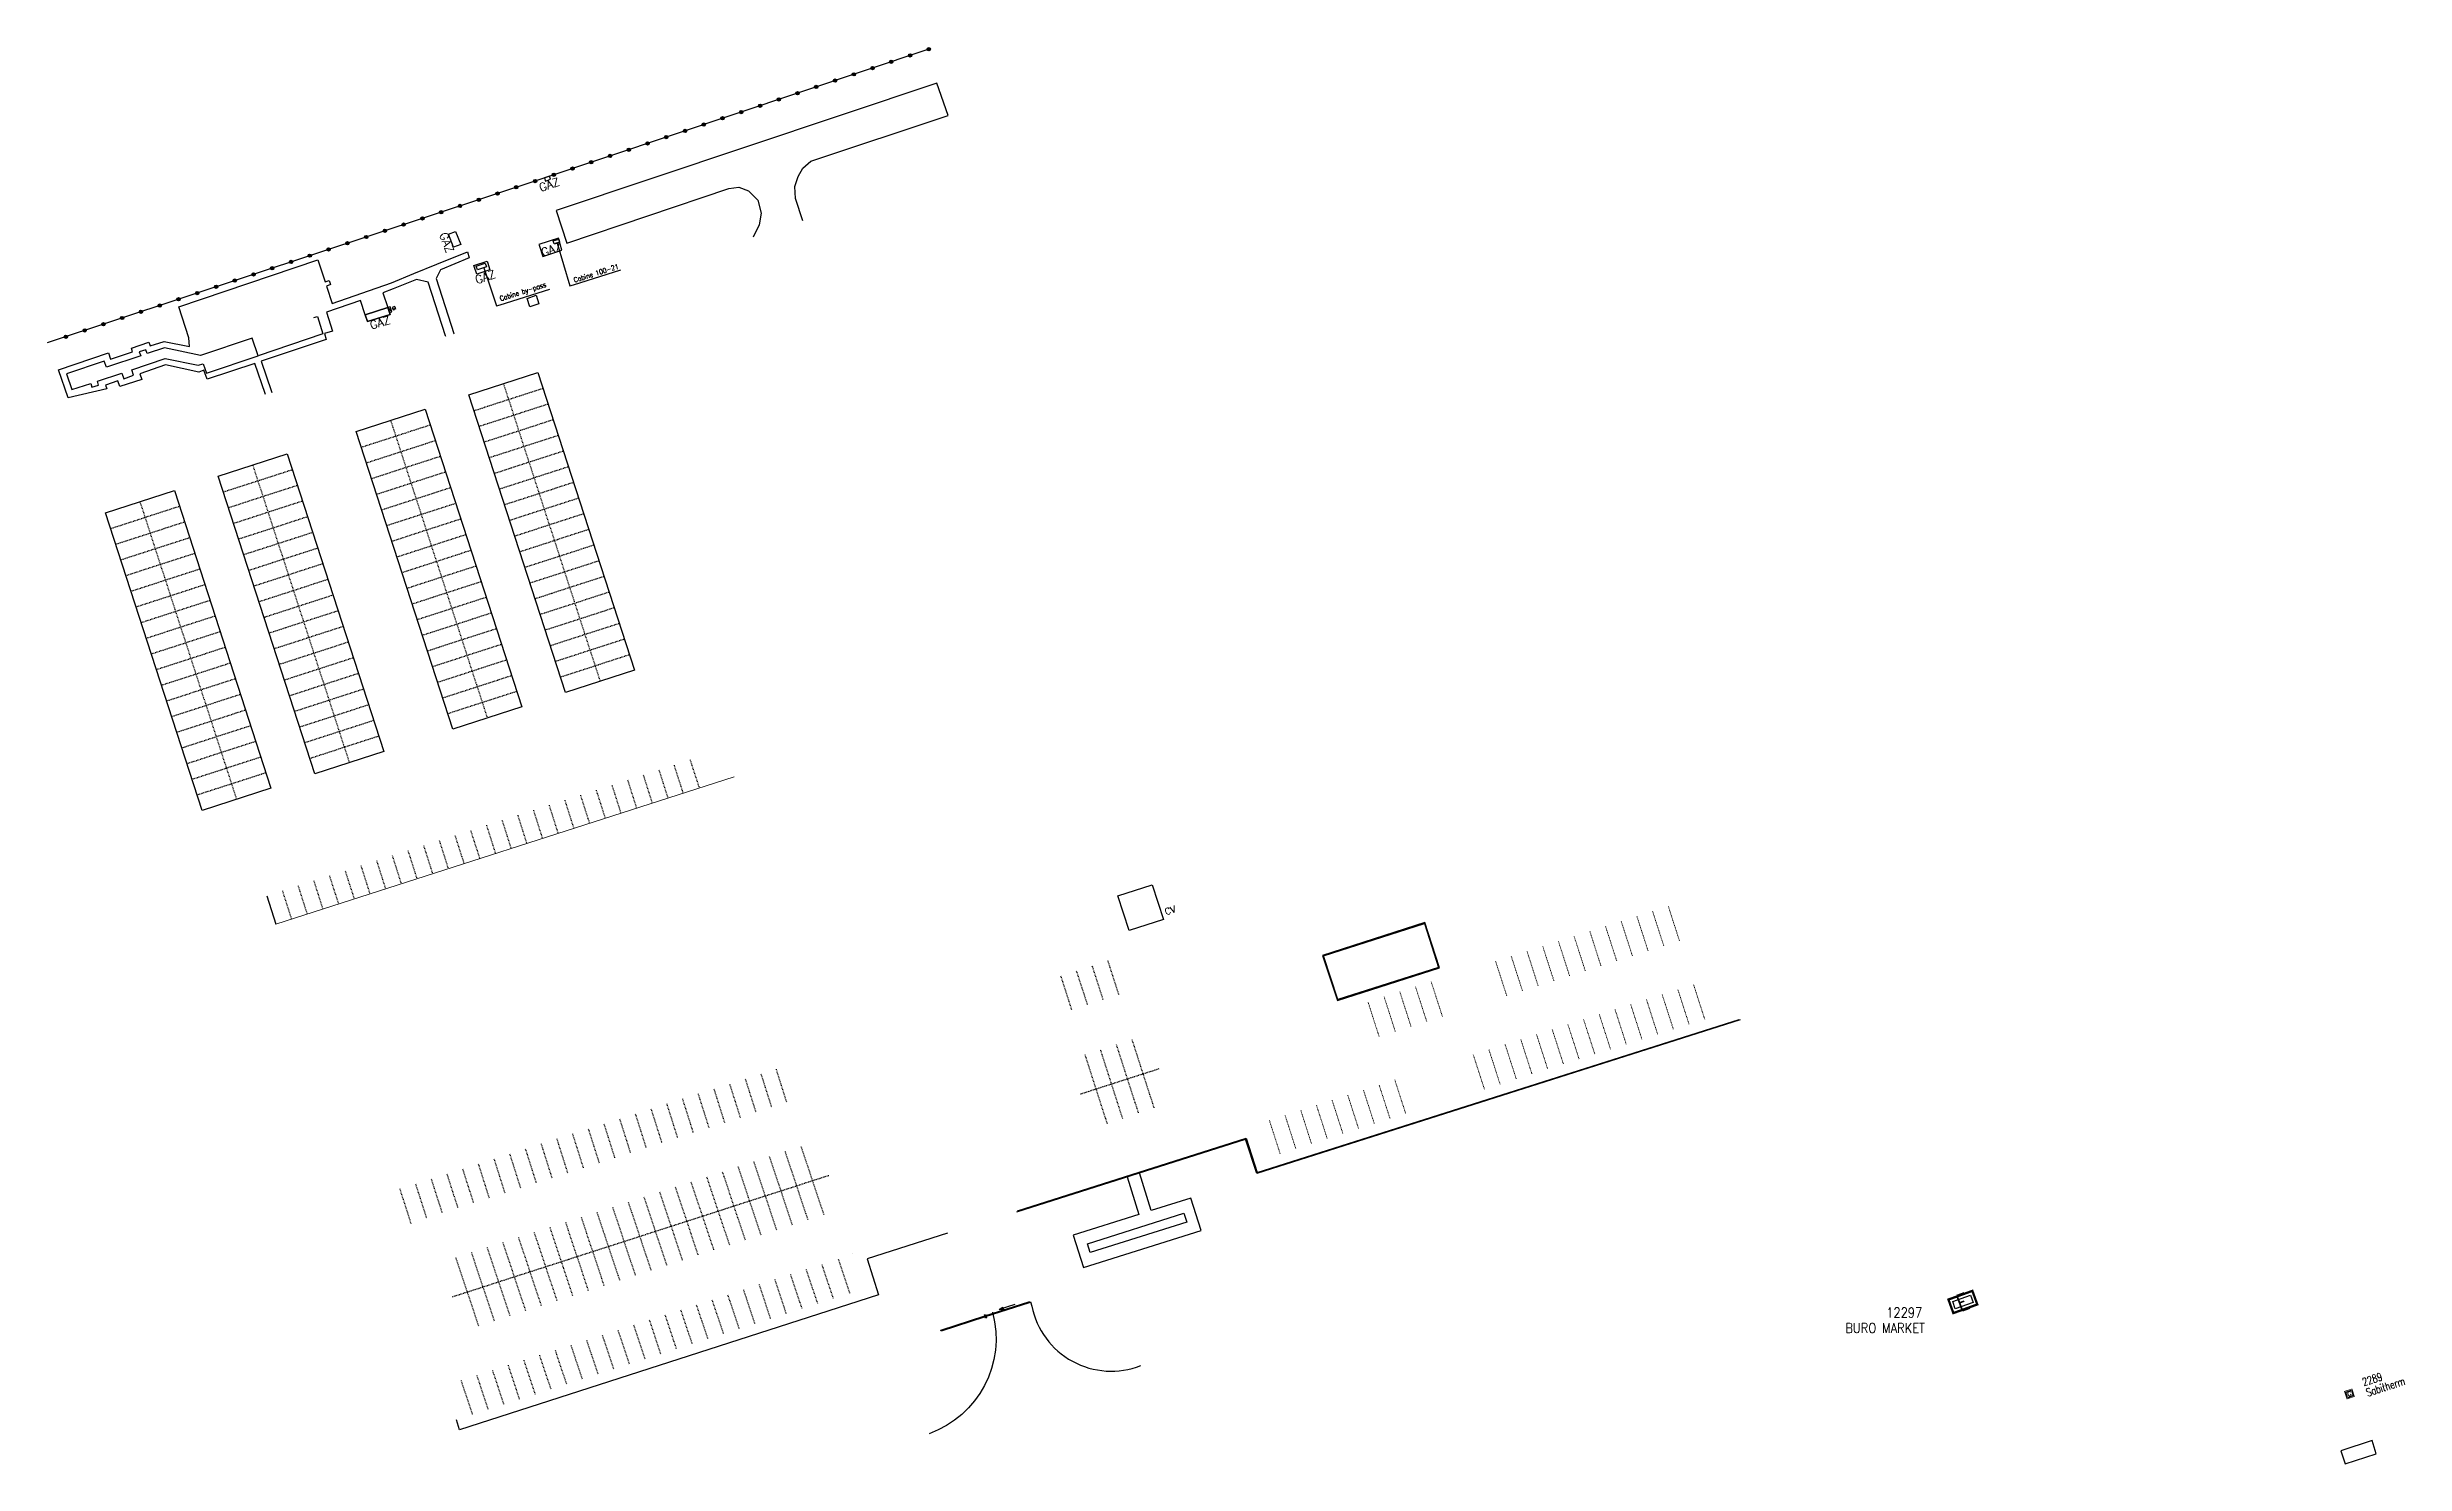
# Model space of a CAD drawing. Header units: millimetres. Extents: x 132073 to 133000, y 131000 to 131995.
# Drawn here: x 132346.2 to 132704, y 131329.6 to 131544.6 of the extents above; entities that cross this region are included whole.
import ezdxf
from ezdxf.enums import TextEntityAlignment as Align

# ---------------------------------------------------------------- set-up
doc = ezdxf.new("R2010")
doc.units = ezdxf.units.MM
doc.linetypes.add('VECTORWORKS_DASH_01', pattern=[0.211654, 0.105807, -0.105846])
doc.linetypes.add('VECTORWORKS_DASH_05', pattern=[0.105807, 0.035269, -0.070538])
doc.layers.get('0').update_dxf_attribs({"linetype": 'CONTINUOUS'})
for name, color, linetype in [('BB01', 7, 'CONTINUOUS'), ('BR01', 7, 'CONTINUOUS'), ('BR06', 7, 'CONTINUOUS'), ('G_210', 7, 'CONTINUOUS'), ('M_200', 7, 'CONTINUOUS'), ('W0008', 7, 'CONTINUOUS'), ('W0322', 7, 'CONTINUOUS'), ('W0431', 7, 'CONTINUOUS'), ('W0432', 7, 'CONTINUOUS'), ('W0433', 7, 'CONTINUOUS'), ('W0984', 7, 'CONTINUOUS')]:
    doc.layers.add(name, color=color, linetype=linetype)
doc.styles.add('G_ROMANS', font='ROMANS.SHX', dxfattribs={"width": 0.75})
doc.styles.add('M_ROMANS', font='ROMANS.shx', dxfattribs={"width": 0.75})
doc.styles.get("Standard").update_dxf_attribs({"font": 'romans.shx', "width": 0.85})
doc.dimstyles.get("Standard").update_dxf_attribs({"dimtxt": 1.5, "dimasz": 1.2, "dimexe": 0.625, "dimexo": 0.625, "dimgap": 0.25, "dimtad": 1, "dimdec": 1, "dimzin": 0, "dimdsep": 46, "dimtxsty": 'Standard', "dimcen": -0.5, "dimadec": 0, "dimazin": 0, "dimtfac": 1, "dimtdec": 1, "dimtmove": 0, "dimatfit": 3, "dimfxl": 0, "dimtolj": 1, "dimtzin": 0, "dimarcsym": 0})

msp = doc.modelspace()

# ---------------------------------------------------------------- texts
at = {"layer": 'BR06', "color": 252, "linetype": 'Continuous', "lineweight": 25}
msp.add_text('CV', height=1, rotation=17.8645, dxfattribs=at).set_placement((132515.99, 131412.86))
at = {"layer": 'G_210', "color": 252, "linetype": 'Continuous', "char_height": 0.75, "attachment_point": 7, "rotation": 17.5737}
for s, insert in [('\\A1;Cabine 100-21', (132426.25, 131508.87)), ('\\A1;Cabine by-pass', (132415.12, 131505.82))]:
    msp.add_mtext(s, dxfattribs=dict(at, insert=insert))
at = {"layer": 'W0984', "color": 252}
for rotation, p in [(18.5227, (132422.41, 131523.74)), (291.1442, (132406.86, 131514.93)), (18.0667, (132422.74, 131513.88)), (18.4704, (132412.7, 131509.73)), (16.3605, (132396.75, 131502.8))]:
    msp.add_text('GAZ', height=1.25, rotation=rotation, dxfattribs=at).set_placement(p, align=Align.MIDDLE)

# ---------------------------------------------------------------- blocks, each defined once
blk = doc.blocks.new('T3220')
at = {"color": 0, "linetype": 'Continuous'}
for radius in [0.25, 0.15]:
    blk.add_circle((0, 0), radius, dxfattribs=at)
blk = doc.blocks.new('T432')
at = {"flags": 128}
for points in [[(0.8, 0.8), (-0.8, 0.8)], [(-0.8, 0.8), (-0.8, 0)], [(0.8, 0.8), (-0.8, 0)], [(-0.8, 0), (0.8, 0)], [(-0.4, 2.1), (-0.4, 1.3)], [(-0.4, 1.3), (0.4, 1.3)], [(-0.39, 2.1), (0.41, 2.1)], [(0, 1.7), (0.4, 1.7)], [(0.4, 1.3), (0.4, 1.7)], [(0.8, 0), (0.8, 0.8)]]:
    blk.add_lwpolyline(points, dxfattribs=at)
blk = doc.blocks.new('*U15')
at = {"layer": 'M_200', "color": 0, "linetype": 'Continuous', "const_width": 0.35, "flags": 128}
blk.add_lwpolyline([(3.86, 2.19), (3.86, 0), (0, 0), (0, 2.19)], close=True, dxfattribs=at)
at = {"layer": 'M_200', "color": 0, "linetype": 'Continuous'}
blk.add_lwpolyline([(0.5, 1.69), (3.36, 1.69), (3.36, 0.5), (0.5, 0.5)], close=True, dxfattribs=at)
at = {"layer": 'M_200', "insert": (1.93, 1.1), "char_height": 2.5, "width": 3.8606, "attachment_point": 5}
blk.add_mtext('E', dxfattribs=at)
at = {"layer": 'M_200', "color": 0, "linetype": 'Continuous', "width": 0.85}
for tag, p in [('NUM', (2, 17.06)), ('NOM', (2, 10.65))]:
    blk.add_attdef(tag, text='', height=4, dxfattribs=at).set_placement(p, align=Align.MIDDLE)
at = {"layer": 'M_200', "color": 0, "linetype": 'Continuous', "style": 'M_ROMANS', "width": 0.75, "flags": 3}
for tag, p in [('DEF_LEG', (1.87, -2.99)), ('DEF_COUP', (1.87, -5.49)), ('DEF_TYPE', (1.87, -7.99))]:
    blk.add_attdef(tag, text='', height=1.2, dxfattribs=at).set_placement(p, align=Align.MIDDLE)
blk = doc.blocks.new('G_210_17')
at = {"color": 0, "linetype": 'Continuous', "const_width": 0.35, "flags": 128}
blk.add_lwpolyline([(2, 2), (2, -2), (-2, -2), (-2, 2)], close=True, dxfattribs=at)
at = {"color": 0, "linetype": 'Continuous'}
blk.add_lwpolyline([(-1.5, 1.5), (1.5, 1.5), (1.5, -1.5), (-1.5, -1.5)], close=True, dxfattribs=at)
at = {"color": 0, "linetype": 'Continuous', "width": 0.85}
blk.add_text('G', height=2.5, dxfattribs=at).set_placement((0, 0), align=Align.MIDDLE_CENTER)
for tag, p in [('NUM', (0, 15.1)), ('NOM', (0, 8.6))]:
    blk.add_attdef(tag, text='', height=4, dxfattribs=at).set_placement(p, align=Align.MIDDLE)
at = {"color": 0, "linetype": 'Continuous', "style": 'M_ROMANS', "width": 0.75, "flags": 3}
for tag, p in [('DEF_COUP', (0.1, -7.6)), ('DEF_TYPE', (0.1, -10.1)), ('DEF_LEG', (0.1, -5.1))]:
    blk.add_attdef(tag, text='', height=1.2, dxfattribs=at).set_placement(p, align=Align.MIDDLE)

# ---------------------------------------------------------------- linework, layer by layer
at = {"color": 252, "flags": 128}
msp.add_lwpolyline([(132397.87, 131505.2), (132397.91, 131505.08)], dxfattribs=at)
at = {"layer": 'BB01', "color": 252, "flags": 128}
msp.add_lwpolyline([(132698.98, 131333.11), (132694.23, 131331.59), (132694.88, 131329.59), (132699.62, 131331.11)], close=True, dxfattribs=at)
at = {"layer": 'BR01', "color": 252, "linetype": 'Continuous', "lineweight": 5}
msp.add_line((132380.91, 131411.5), (132450.45, 131433.86), dxfattribs=at)
at = {"layer": 'BR01', "color": 252, "linetype": 'VECTORWORKS_DASH_05', "lineweight": 5}
for p, q in [((132584.37, 131405.93), (132582.68, 131411.17)), ((132586.75, 131406.69), (132585.06, 131411.93)), ((132589.13, 131407.45), (132587.44, 131412.68)), ((132591.51, 131408.21), (132589.82, 131413.44)), ((132593.89, 131408.97), (132592.21, 131414.2)), ((132572.45, 131402.14), (132570.77, 131407.37)), ((132574.84, 131402.9), (132573.15, 131408.13)), ((132577.22, 131403.66), (132575.53, 131408.89)), ((132579.6, 131404.42), (132577.91, 131409.65)), ((132581.98, 131405.17), (132580.3, 131410.41)), ((132567.69, 131400.62), (132566, 131405.86)), ((132570.07, 131401.38), (132568.38, 131406.62)), ((132550.77, 131395.22), (132549.09, 131400.46)), ((132553.16, 131395.98), (132551.47, 131401.22)), ((132555.54, 131396.74), (132553.85, 131401.98)), ((132557.92, 131397.5), (132556.23, 131402.74)), ((132588.89, 131400.06), (132590.57, 131394.82)), ((132591.27, 131400.81), (132592.96, 131395.58)), ((132593.66, 131401.55), (132595.34, 131396.33)), ((132596.04, 131402.31), (132597.72, 131397.09)), ((132548.32, 131394.46), (132546.64, 131399.68)), ((132579.35, 131397.03), (132581.04, 131391.8)), ((132581.74, 131397.79), (132583.42, 131392.55)), ((132584.12, 131398.54), (132585.81, 131393.31)), ((132586.5, 131399.3), (132588.19, 131394.06)), ((132567.44, 131393.25), (132569.13, 131388.01)), ((132569.82, 131394), (132571.51, 131388.77)), ((132572.21, 131394.76), (132573.89, 131389.53)), ((132574.59, 131395.52), (132576.28, 131390.28)), ((132576.97, 131396.27), (132578.66, 131391.04)), ((132562.61, 131391.68), (132564.29, 131386.48)), ((132564.99, 131392.45), (132566.67, 131387.23)), ((132545.95, 131386.31), (132547.61, 131381.18)), ((132548.33, 131387.08), (132549.99, 131381.94)), ((132550.71, 131387.85), (132552.37, 131382.7)), ((132534.06, 131382.48), (132535.69, 131377.4)), ((132536.44, 131383.24), (132538.07, 131378.16)), ((132538.82, 131384.01), (132540.46, 131378.92)), ((132541.19, 131384.78), (132542.84, 131379.67)), ((132543.57, 131385.54), (132545.22, 131380.43)), ((132531.68, 131381.71), (132533.31, 131376.65))]:
    msp.add_line(p, q, dxfattribs=at)
at = {"layer": 'BR01', "color": 252, "elevation": -122.41, "flags": 128}
for points in [[(132410.23, 131491.82), (132420.7, 131495.22), (132435.36, 131450.04), (132424.89, 131446.64), (132410.23, 131491.82)], [(132393.11, 131486.27), (132403.57, 131489.66), (132418.24, 131444.48), (132407.77, 131441.09), (132393.11, 131486.27)], [(132372.19, 131479.48), (132382.65, 131482.87), (132397.31, 131437.69), (132386.85, 131434.3), (132372.19, 131479.48)], [(132355.06, 131473.92), (132365.53, 131477.31), (132380.19, 131432.13), (132369.73, 131428.74), (132355.06, 131473.92)]]:
    msp.add_lwpolyline(points, dxfattribs=at)
at = {"layer": 'BR01', "color": 252, "linetype": 'VECTORWORKS_DASH_01', "flags": 128}
for points, elevation in [([(132415.46, 131493.52), (132430.13, 131448.34)], -122.41), ([(132411, 131489.44), (132421.47, 131492.84)], -122.41), ([(132411.78, 131487.07), (132422.24, 131490.46)], -122.41), ([(132393.88, 131483.89), (132404.35, 131487.28)], -122.41), ([(132398.34, 131487.96), (132413.01, 131442.78)], -122.41), ([(132412.55, 131484.69), (132423.01, 131488.08)], -122.41), ([(132394.65, 131481.51), (132405.12, 131484.91)], -122.41), ([(132395.43, 131479.13), (132405.89, 131482.53)], -122.41), ([(132413.32, 131482.31), (132423.78, 131485.71)], -122.41), ([(132414.09, 131479.93), (132424.55, 131483.33)], -122.41), ([(132372.96, 131477.1), (132383.42, 131480.49)], -122.41), ([(132377.42, 131481.17), (132392.08, 131435.99)], -122.41), ([(132396.2, 131476.75), (132406.66, 131480.15)], -122.41), ([(132414.86, 131477.56), (132425.33, 131480.95)], -122.41), ([(132360.3, 131475.62), (132374.96, 131430.44)], -122.41), ([(132373.73, 131474.72), (132384.19, 131478.12)], -122.41), ([(132374.5, 131472.34), (132384.96, 131475.74)], -122.41), ([(132396.97, 131474.38), (132407.43, 131477.77)], -122.41), ([(132397.74, 131472), (132408.2, 131475.39)], -122.41), ([(132415.63, 131475.18), (132426.1, 131478.57)], -122.41), ([(132416.41, 131472.8), (132426.87, 131476.2)], -122.41), ([(132355.84, 131471.54), (132366.3, 131474.94)], -122.41), ([(132356.61, 131469.16), (132367.07, 131472.56)], -122.41), ([(132375.27, 131469.96), (132385.74, 131473.36)], -122.41), ([(132398.51, 131469.62), (132408.98, 131473.02)], -122.41), ([(132417.18, 131470.42), (132427.64, 131473.82)], -122.41), ([(132357.38, 131466.79), (132367.84, 131470.18)], -122.41), ([(132376.04, 131467.59), (132386.51, 131470.98)], -122.41), ([(132376.82, 131465.21), (132387.28, 131468.6)], -122.41), ([(132399.29, 131467.24), (132409.75, 131470.64)], -122.41), ([(132400.06, 131464.87), (132410.52, 131468.26)], -122.41), ([(132417.95, 131468.04), (132428.41, 131471.44)], -122.41), ([(132418.72, 131465.67), (132429.18, 131469.06)], -122.41), ([(132358.15, 131464.41), (132368.61, 131467.8)], -122.41), ([(132358.92, 131462.03), (132369.39, 131465.42)], -122.41), ([(132377.59, 131462.83), (132388.05, 131466.23)], -122.41), ([(132400.83, 131462.49), (132411.29, 131465.88)], -122.41), ([(132419.49, 131463.29), (132429.96, 131466.68)], -122.41), ([(132359.7, 131459.65), (132370.16, 131463.05)], -122.41), ([(132378.36, 131460.45), (132388.82, 131463.85)], -122.41), ([(132379.13, 131458.07), (132389.59, 131461.47)], -122.41), ([(132401.6, 131460.11), (132412.06, 131463.5)], -122.41), ([(132402.37, 131457.73), (132412.83, 131461.13)], -122.41), ([(132420.26, 131460.91), (132430.73, 131464.31)], -122.41), ([(132421.04, 131458.53), (132431.5, 131461.93)], -122.41), ([(132360.47, 131457.27), (132370.93, 131460.67)], -122.41), ([(132361.24, 131454.9), (132371.7, 131458.29)], -122.41), ([(132379.9, 131455.7), (132390.37, 131459.09)], -122.41), ([(132403.14, 131455.35), (132413.61, 131458.75)], -122.41), ([(132421.81, 131456.15), (132432.27, 131459.55)], -122.41), ([(132362.01, 131452.52), (132372.47, 131455.91)], -122.41), ([(132380.67, 131453.32), (132391.14, 131456.71)], -122.41), ([(132381.45, 131450.94), (132391.91, 131454.34)], -122.41), ([(132403.92, 131452.98), (132414.38, 131456.37)], -122.41), ([(132404.69, 131450.6), (132415.15, 131453.99)], -122.41), ([(132422.58, 131453.78), (132433.04, 131457.17)], -122.41), ([(132423.35, 131451.4), (132433.81, 131454.79)], -122.41), ([(132362.78, 131450.14), (132373.24, 131453.54)], -122.41), ([(132363.55, 131447.76), (132374.02, 131451.16)], -122.41), ([(132382.22, 131448.56), (132392.68, 131451.96)], -122.41), ([(132405.46, 131448.22), (132415.92, 131451.62)], -122.41), ([(132424.12, 131449.02), (132434.59, 131452.42)], -122.41), ([(132364.33, 131445.38), (132374.79, 131448.78)], -122.41), ([(132382.99, 131446.18), (132393.45, 131449.58)], -122.41), ([(132383.76, 131443.81), (132394.22, 131447.2)], -122.41), ([(132406.23, 131445.84), (132416.69, 131449.24)], -122.41), ([(132407, 131443.46), (132417.46, 131446.86)], -122.41), ([(132365.1, 131443.01), (132375.56, 131446.4)], -122.41), ([(132365.87, 131440.63), (132376.33, 131444.02)], -122.41), ([(132384.53, 131441.43), (132395, 131444.82)], -122.41), ([(132366.64, 131438.25), (132377.1, 131441.65)], -122.41), ([(132385.3, 131439.05), (132395.77, 131442.45)], -122.41), ([(132386.08, 131436.67), (132396.54, 131440.07)], -122.41), ([(132367.41, 131435.87), (132377.87, 131439.27)], -122.41), ([(132368.18, 131433.49), (132378.65, 131436.89)], -122.41), ([(132368.96, 131431.12), (132379.42, 131434.51)], -122.41), ([(132431.9, 131432.62), (132433.27, 131428.33)], 0.5), ([(132434.28, 131433.39), (132435.65, 131429.1)], 0.5), ([(132436.66, 131434.15), (132438.03, 131429.86)], 0.5), ([(132439.04, 131434.92), (132440.41, 131430.63)], 0.5), ([(132441.34, 131435.65), (132442.7, 131431.36)], 0.51), ([(132420, 131428.79), (132421.37, 131424.51)], 0.5), ([(132422.38, 131429.56), (132423.75, 131425.27)], 0.5), ([(132424.76, 131430.33), (132426.13, 131426.04)], 0.5), ([(132427.14, 131431.09), (132428.51, 131426.8)], 0.5), ([(132429.52, 131431.86), (132430.89, 131427.57)], 0.5), ([(132410.48, 131425.73), (132411.85, 131421.45)], 0.5), ([(132417.62, 131428.03), (132418.99, 131423.74)], 0.5), ([(132398.58, 131421.91), (132399.95, 131417.62)], 0.5), ([(132400.96, 131422.67), (132402.33, 131418.39)], 0.5), ([(132403.34, 131423.44), (132404.71, 131419.15)], 0.5), ([(132405.72, 131424.2), (132407.09, 131419.92)], 0.5), ([(132408.1, 131424.97), (132409.47, 131420.68)], 0.5), ([(132386.68, 131418.08), (132388.05, 131413.79)], 0.5), ([(132389.06, 131418.85), (132390.43, 131414.56)], 0.5), ([(132391.44, 131419.61), (132392.81, 131415.32)], 0.5), ([(132393.82, 131420.38), (132395.19, 131416.09)], 0.5), ([(132396.2, 131421.14), (132397.57, 131416.85)], 0.5), ([(132500, 131403.66), (132501.67, 131398.48)], 0.09), ([(132502.38, 131404.43), (132504.05, 131399.25)], 0.09), ([(132504.75, 131405.2), (132506.43, 131400)], 0.09), ([(132507.13, 131405.96), (132508.8, 131400.8)], 0.09), ([(132456.82, 131389.49), (132458.42, 131384.45)], 0.01), ([(132428.33, 131380.44), (132429.97, 131375.29)], -0.5), ([(132430.7, 131381.19), (132432.33, 131376.05)], -0.5), ([(132453.42, 131375.46), (132456.9, 131365.05)], 0.5), ([(132455.8, 131376.23), (132459.27, 131365.82)], 0.5), ([(132458.18, 131377), (132461.65, 131366.58)], 0.5), ([(132441.52, 131371.63), (132445, 131361.21)], 0.5), ([(132443.9, 131372.39), (132447.38, 131361.98)], 0.5), ([(132446.28, 131373.16), (132449.76, 131362.75)], 0.5), ([(132448.66, 131373.93), (132452.14, 131363.51)], 0.5), ([(132451.04, 131374.7), (132454.52, 131364.28)], 0.5), ([(132432.01, 131368.56), (132435.48, 131358.14)], 0.5), ([(132434.39, 131369.32), (132437.86, 131358.91)], 0.5), ([(132436.76, 131370.09), (132440.24, 131359.68)], 0.5), ([(132439.14, 131370.86), (132442.62, 131360.45)], 0.5), ([(132420.11, 131364.72), (132423.58, 131354.31)], 0.5), ([(132422.49, 131365.49), (132425.96, 131355.07)], 0.5), ([(132424.87, 131366.26), (132428.34, 131355.84)], 0.5), ([(132427.25, 131367.02), (132430.72, 131356.61)], 0.5), ([(132429.63, 131367.79), (132433.1, 131357.38)], 0.5), ([(132408.21, 131360.89), (132411.69, 131350.47)], 0.5), ([(132410.59, 131361.65), (132414.07, 131351.24)], 0.5), ([(132412.97, 131362.42), (132416.45, 131352.01)], 0.5), ([(132415.35, 131363.19), (132418.83, 131352.77)], 0.5), ([(132417.73, 131363.95), (132421.2, 131353.54)], 0.5), ([(132466.27, 131360.64), (132468, 131355.45)], -0.5)]:
    msp.add_lwpolyline(points, dxfattribs=dict(at, elevation=elevation))
for points in [[(132443.77, 131436.44), (132445.18, 131432.16)], [(132412.88, 131426.5), (132414.24, 131422.22)], [(132415.24, 131427.26), (132416.61, 131422.98)], [(132381.92, 131416.55), (132383.29, 131412.26)], [(132384.3, 131417.32), (132385.67, 131413.03)], [(132508.43, 131393.22), (132511.81, 131382.75)], [(132510.81, 131393.98), (132514.18, 131383.54)], [(132514.88, 131389.52), (132502.97, 131385.68)], [(132503.67, 131391.7), (132507.05, 131381.21)], [(132509.43, 131381.98), (132506.05, 131392.46)], [(132444.99, 131385.73), (132446.61, 131380.65)], [(132447.38, 131386.49), (132448.99, 131381.41)], [(132449.76, 131387.24), (132451.37, 131382.18)], [(132452.14, 131388), (132453.75, 131382.95)], [(132454.52, 131388.76), (132456.13, 131383.71)], [(132435.46, 131382.7), (132437.09, 131377.58)], [(132437.84, 131383.46), (132439.47, 131378.35)], [(132440.23, 131384.22), (132441.85, 131379.11)], [(132442.61, 131384.97), (132444.23, 131379.88)], [(132423.55, 131378.92), (132425.19, 131373.75)], [(132425.93, 131379.68), (132427.57, 131374.52)], [(132433.08, 131381.95), (132434.71, 131376.82)], [(132411.64, 131375.13), (132413.29, 131369.92)], [(132414.02, 131375.89), (132415.67, 131370.69)], [(132416.4, 131376.65), (132418.05, 131371.45)], [(132418.78, 131377.41), (132420.43, 131372.22)], [(132421.17, 131378.16), (132422.81, 131372.98)], [(132460.6, 131377.76), (132464.06, 131367.38)], [(132402.11, 131372.11), (132403.78, 131366.86)], [(132404.49, 131372.86), (132406.16, 131367.62)], [(132406.87, 131373.62), (132408.54, 131368.39)], [(132407.73, 131354.96), (132464.82, 131373.37)], [(132409.25, 131374.38), (132410.91, 131369.16)], [(132399.72, 131371.35), (132401.4, 131366.09)], [(132456.62, 131357.55), (132458.35, 131352.37)], [(132459, 131358.32), (132460.73, 131353.14)], [(132461.38, 131359.09), (132463.11, 131353.91)], [(132463.76, 131359.85), (132465.49, 131354.68)], [(132444.72, 131353.73), (132446.46, 131348.54)], [(132447.1, 131354.49), (132448.84, 131349.3)], [(132449.48, 131355.26), (132451.21, 131350.07)], [(132451.86, 131356.02), (132453.59, 131350.84)], [(132454.24, 131356.79), (132455.97, 131351.61)], [(132435.2, 131350.67), (132436.94, 131345.47)], [(132437.58, 131351.43), (132439.32, 131346.24)], [(132439.96, 131352.2), (132441.7, 131347)], [(132442.34, 131352.96), (132444.08, 131347.77)], [(132423.3, 131346.84), (132425.04, 131341.63)], [(132425.68, 131347.61), (132427.42, 131342.4)], [(132428.06, 131348.37), (132429.8, 131343.17)], [(132430.44, 131349.14), (132432.18, 131343.93)], [(132432.82, 131349.9), (132434.56, 131344.7)], [(132411.4, 131343.02), (132413.14, 131337.8)], [(132413.78, 131343.78), (132415.52, 131338.56)], [(132416.16, 131344.55), (132417.9, 131339.33)], [(132418.54, 131345.31), (132420.28, 131340.1)], [(132420.92, 131346.08), (132422.66, 131340.87)], [(132409.02, 131342.25), (132410.77, 131337.03)]]:
    msp.add_lwpolyline(points, dxfattribs=at)
at = {"layer": 'BR01', "color": 252, "flags": 128}
for points in [[(132379.54, 131415.79), (132380.91, 131411.5)], [(132539.75, 131406.76), (132541.99, 131399.93), (132557.46, 131404.86), (132555.27, 131411.73), (132539.75, 131406.76)], [(132539.88, 131406.7), (132555.2, 131411.61), (132557.33, 131404.92), (132542.05, 131400.06), (132539.88, 131406.7)], [(132603.09, 131396.96), (132529.75, 131373.68), (132528.07, 131378.87)], [(132528.14, 131379), (132529.81, 131373.81), (132602.97, 131397.03)], [(132493.36, 131367.85), (132528.07, 131378.87)], [(132493.45, 131367.98), (132528.14, 131379)], [(132510.08, 131373.15), (132511.86, 131367.46), (132501.92, 131364.3), (132503.46, 131359.39), (132521.31, 131364.99), (132519.77, 131369.93), (132513.74, 131368.05), (132511.95, 131373.75)], [(132482.81, 131364.58), (132470.65, 131360.69), (132472.36, 131355.24), (132408.8, 131334.75), (132408.35, 131336.26)], [(132504.06, 131363), (132518.71, 131367.63), (132519.13, 131366.29), (132504.47, 131361.68), (132504.06, 131363)], [(132488.5, 131352.04), (132495.16, 131354.19), (132495.21, 131354.04), (132488.54, 131351.9), (132488.5, 131352.04)], [(132493.03, 131353.76), (132490.69, 131353.01)], [(132495.19, 131354.2), (132495.33, 131354.24), (132495.38, 131354.1), (132495.24, 131354.05), (132495.19, 131354.2)], [(132481.84, 131349.89), (132488.5, 131352.04), (132488.54, 131351.9), (132481.88, 131349.75), (132481.84, 131349.89)], [(132488.44, 131352.23), (132488.58, 131352.27), (132488.63, 131352.13), (132488.48, 131352.09), (132488.44, 131352.23)], [(132488.56, 131351.85), (132488.7, 131351.89), (132488.75, 131351.75), (132488.61, 131351.71), (132488.56, 131351.85)], [(132490.69, 131353.01), (132491.24, 131353.36), (132491.35, 131353.04), (132490.69, 131353.01)]]:
    msp.add_lwpolyline(points, dxfattribs=at)
msp.add_lwpolyline([(132468.48, 131361.59), (132468.48, 131361.59)], close=True, dxfattribs=at)
for points in [[(132495.44, 131354.17), (132495.63, 131353.52, 0.466042), (132512.15, 131344.5)], [(132489.67, 131352.6, -0.392371), (132480.03, 131334.17)]]:
    msp.add_lwpolyline(points, format="xyb", dxfattribs=at)
at = {"layer": 'BR06', "color": 252, "linetype": 'Continuous', "lineweight": 25}
msp.add_lwpolyline([(132508.69, 131415.79), (132513.91, 131417.47), (132515.61, 131412.21), (132510.39, 131410.53)], close=True, dxfattribs=at)
at = {"layer": 'W0008', "color": 252}
for p, q in [((132411.4, 131510.16), (132411.02, 131511.31)), ((132413.02, 131511.97), (132413.39, 131510.8)), ((132413.39, 131510.8), (132411.4, 131510.16))]:
    msp.add_line(p, q, dxfattribs=at)
at = {"layer": 'W0008', "color": 252, "flags": 128}
for points in [[(132460.91, 131518.24), (132459.78, 131521.66), (132459.66, 131523.48), (132460.18, 131524.99), (132460.9, 131526.23), (132462.09, 131527.3), (132482.94, 131534.24), (132481.22, 131539.15), (132423.48, 131519.82), (132425.09, 131514.87), (132449.66, 131523.16), (132451.16, 131523.38), (132452.66, 131522.82), (132454.06, 131521.38), (132454.55, 131519.4), (132454.25, 131517.64), (132453.36, 131515.78)], [(132379.38, 131491.88), (132379.33, 131492.02), (132377.73, 131496.6), (132370.52, 131494.21), (132370.02, 131495.56), (132369.22, 131495.3), (132369.22, 131495.29), (132364.18, 131496.39), (132360.3, 131495.04), (132360.57, 131494.18), (132357.27, 131493.09), (132356.96, 131493.94), (132355.07, 131493.28), (132355.27, 131492.74), (132349.41, 131491.39), (132347.97, 131495.65), (132355.55, 131498.19), (132355.86, 131497.24), (132359.18, 131498.37), (132359.01, 131498.93), (132361.64, 131499.83), (132361.87, 131499.26), (132363.96, 131499.94), (132367.84, 131499.16), (132367.71, 131500.47), (132366.2, 131505.18), (132387.3, 131512.35), (132388.4, 131508.97), (132389.04, 131509.18), (132389.24, 131508.57), (132388.61, 131508.35), (132389.46, 131505.71), (132398.49, 131508.85), (132401.85, 131510.24), (132405.35, 131511.69), (132409.99, 131513.54), (132410.26, 131512.64), (132405.89, 131510.83), (132405.24, 131509.51), (132407.94, 131501.16), (132407.97, 131501.07)], [(132406.72, 131500.67), (132406.68, 131500.78), (132404.04, 131508.96), (132402.29, 131509.36), (132398.72, 131507.9), (132397.16, 131507.34), (132397.91, 131505.08), (132394.5, 131504), (132393.79, 131506.14), (132388.61, 131504.37), (132389.51, 131501.51), (132388.32, 131501.13), (132388.55, 131500.26), (132378.7, 131496.95), (132380.26, 131492.32), (132380.31, 131492.18)]]:
    msp.add_lwpolyline(points, dxfattribs=at)
for points in [[(132420.83, 131514.67), (132420.87, 131514.55), (132421.44, 131512.83), (132424.32, 131513.77), (132423.81, 131515.63), (132420.83, 131514.67)], [(132412.98, 131512.12), (132413.02, 131511.97), (132413.39, 131510.8), (132411.4, 131510.16), (132411.02, 131511.31), (132410.97, 131511.47)], [(132378.23, 131497.76), (132377.34, 131500.45), (132369.49, 131497.83), (132364.01, 131498.99), (132361.41, 131498.11), (132361.22, 131498.65), (132360.21, 131498.36), (132360.42, 131497.77), (132355.25, 131496.02), (132354.9, 131496.97), (132349.17, 131495.04), (132349.99, 131492.63), (132352.83, 131493.57), (132353.03, 131492.99), (132354.03, 131493.32), (132353.86, 131493.89), (132357.57, 131495.15), (132357.88, 131494.29), (132359.32, 131494.8), (132359.06, 131495.65), (132364.11, 131497.36), (132369.14, 131496.32), (132369.92, 131496.55), (132370.41, 131495.15)]]:
    msp.add_lwpolyline(points, close=True, dxfattribs=at)
at = {"layer": 'W0322', "color": 252, "flags": 128}
for points in [[(132480.26, 131544.38), (132479.99, 131544.29), (132421.26, 131524.61), (132386.96, 131513.25), (132346.23, 131499.71)], [(132479.99, 131544.29), (132421.26, 131524.61), (132386.96, 131513.25), (132346.23, 131499.71)], [(132386.71, 131503.55), (132387.26, 131503.72), (132388.08, 131501.1), (132378.22, 131497.78), (132377.34, 131500.45)]]:
    msp.add_lwpolyline(points, dxfattribs=at)
at = {"layer": 'W0431', "color": 252, "flags": 128}
msp.add_lwpolyline([(132420.43, 131506.95), (132420.83, 131505.65), (132419.47, 131505.19), (132419.04, 131506.45)], close=True, dxfattribs=at)
at = {"layer": 'W0433', "color": 252, "flags": 128}
msp.add_lwpolyline([(132421.83, 131524.29), (132422.6, 131524.55), (132422.45, 131525.01), (132421.67, 131524.75)], close=True, dxfattribs=at)
at = {"layer": 'W0433', "color": 252}
for points in [[(132407.9, 131514.24), (132407.13, 131516.23), (132408.21, 131516.65), (132408.98, 131514.66)], [(132423.85, 131515.47), (132423.98, 131515), (132423.15, 131514.73), (132423.02, 131515.2)], [(132412.69, 131511.83), (132412.88, 131511.26), (132411.52, 131510.81), (132411.33, 131511.38)], [(132397.91, 131505.08), (132394.5, 131504), (132394.84, 131502.96), (132398.26, 131504.03)], [(132394.5, 131504), (132397.91, 131505.08), (132398.26, 131504.03), (132394.84, 131502.96)]]:
    msp.add_lwpolyline(points, close=True, dxfattribs=at)

# ---------------------------------------------------------------- block references
at = {"layer": 'G_210'}
ref = msp.add_blockref('G_210_17', (132695.55, 131340.2), dxfattribs=dict(at, xscale=0.3, yscale=0.3, zscale=0.3, rotation=17.81914570535117))
ref.add_attrib('NUM', '2289', dxfattribs={"layer": '0', "color": 0, "linetype": 'Continuous', "height": 1.2, "rotation": 17.8191, "style": 'G_ROMANS', "width": 0.75}).set_placement((132699.01, 131342.42), align=Align.MIDDLE)
ref.add_attrib('NOM', 'Sabitherm', dxfattribs={"layer": '0', "color": 0, "linetype": 'Continuous', "height": 1.2, "rotation": 17.8191, "style": 'G_ROMANS', "width": 0.75}).set_placement((132701.01, 131341.32), align=Align.MIDDLE)
at = {"layer": 'M_200'}
ref = msp.add_blockref('*U15', (132635.45, 131352.47), dxfattribs=dict(at, rotation=19.85739716249988))
ref.add_attrib('NUM', '12297', dxfattribs={"color": 0, "linetype": 'Continuous', "height": 1.5, "width": 0.85}).set_placement((132628, 131352.55), align=Align.MIDDLE)
ref.add_attrib('NOM', 'BURO MARKET', dxfattribs={"color": 0, "linetype": 'Continuous', "height": 1.5, "width": 0.85}).set_placement((132625.09, 131350.2), align=Align.MIDDLE)
at = {"layer": 'W0322', "color": 252}
for p, rotation in [((132477.15, 131543.34), 18.52274561689033), ((132480, 131544.29), 18.52274561530918), ((132465.77, 131539.53), 18.52274561689033), ((132468.62, 131540.48), 18.52274561689033), ((132471.46, 131541.43), 18.52274561689033), ((132474.31, 131542.38), 18.52274561689033), ((132454.39, 131535.71), 18.52274561689033), ((132457.24, 131536.67), 18.52274561689033), ((132460.08, 131537.62), 18.52274561689033), ((132462.93, 131538.57), 18.52274561689033), ((132445.86, 131532.85), 18.52274561689033), ((132448.71, 131533.81), 18.52274561689033), ((132451.55, 131534.76), 18.52274561689033), ((132434.48, 131529.04), 18.52274561689033), ((132437.33, 131530), 18.52274561689033), ((132440.17, 131530.95), 18.52274561689033), ((132443.02, 131531.9), 18.52274561689033), ((132423.1, 131525.23), 18.52274561689033), ((132425.95, 131526.18), 18.52274561689033), ((132428.79, 131527.14), 18.52274561689033), ((132431.64, 131528.09), 18.52274561689033), ((132411.72, 131521.45), 18.33339704071649), ((132414.56, 131522.39), 18.33339704071649), ((132417.41, 131523.34), 18.33339704071649), ((132420.26, 131524.28), 18.33339704071649), ((132403.17, 131518.62), 18.33339704071649), ((132406.02, 131519.56), 18.33339704071649), ((132408.87, 131520.51), 18.33339704071649), ((132391.78, 131514.84), 18.33339704071649), ((132394.63, 131515.79), 18.33339704071649), ((132397.48, 131516.73), 18.33339704071649), ((132400.32, 131517.67), 18.33339704071649), ((132380.39, 131511.06), 18.37740416064977), ((132383.24, 131512.01), 18.37740416064977), ((132386.09, 131512.96), 18.37740416064977), ((132388.93, 131513.9), 18.33339704071649), ((132369, 131507.28), 18.37740416064977), ((132371.85, 131508.23), 18.37740416064977), ((132374.7, 131509.17), 18.37740416064977), ((132377.54, 131510.12), 18.37740416064977), ((132357.62, 131503.5), 18.37740416064977), ((132360.46, 131504.44), 18.37740416064977), ((132363.31, 131505.39), 18.37740416064977), ((132366.16, 131506.34), 18.37740416064977), ((132349.07, 131500.66), 18.37740416064977), ((132351.92, 131501.61), 18.37740416064977), ((132354.77, 131502.55), 18.37740416064977)]:
    msp.add_blockref('T3220', p, dxfattribs=dict(at, rotation=rotation))
at = {"layer": 'W0432', "xscale": 0.5, "yscale": 0.5, "zscale": 0.5, "rotation": 288.4061443084348}
msp.add_blockref('T432', (132398.04, 131504.7), dxfattribs=at)

msp.set_redraw_order([(e.dxf.handle, doc.entitydb.next_handle()) for e in msp.query("TEXT MTEXT ATTDEF DIMENSION ARC_DIMENSION")])  # texts and dimensions are drawn at this point

# ---------------------------------------------------------------- leaders
at = {"layer": 'G_210', "color": 252, "linetype": 'Continuous', "annotation_type": 0, "has_hookline": 1, "hookline_direction": 0, "horizontal_direction": (0.953329, 0.301933, 0)}
for points, text_width in [([(132423.6, 131514.88), (132425.52, 131508.37), (132426.09, 131508.55)], 7.26), ([(132412.48, 131511.13), (132414.39, 131505.32), (132414.96, 131505.5)], 7.65)]:
    msp.add_leader(points, dimstyle='Standard', override={"dimtxt": 0.75, "dimasz": 0.6}, dxfattribs=dict(at, text_width=text_width))

doc.saveas('drawing.dxf')
